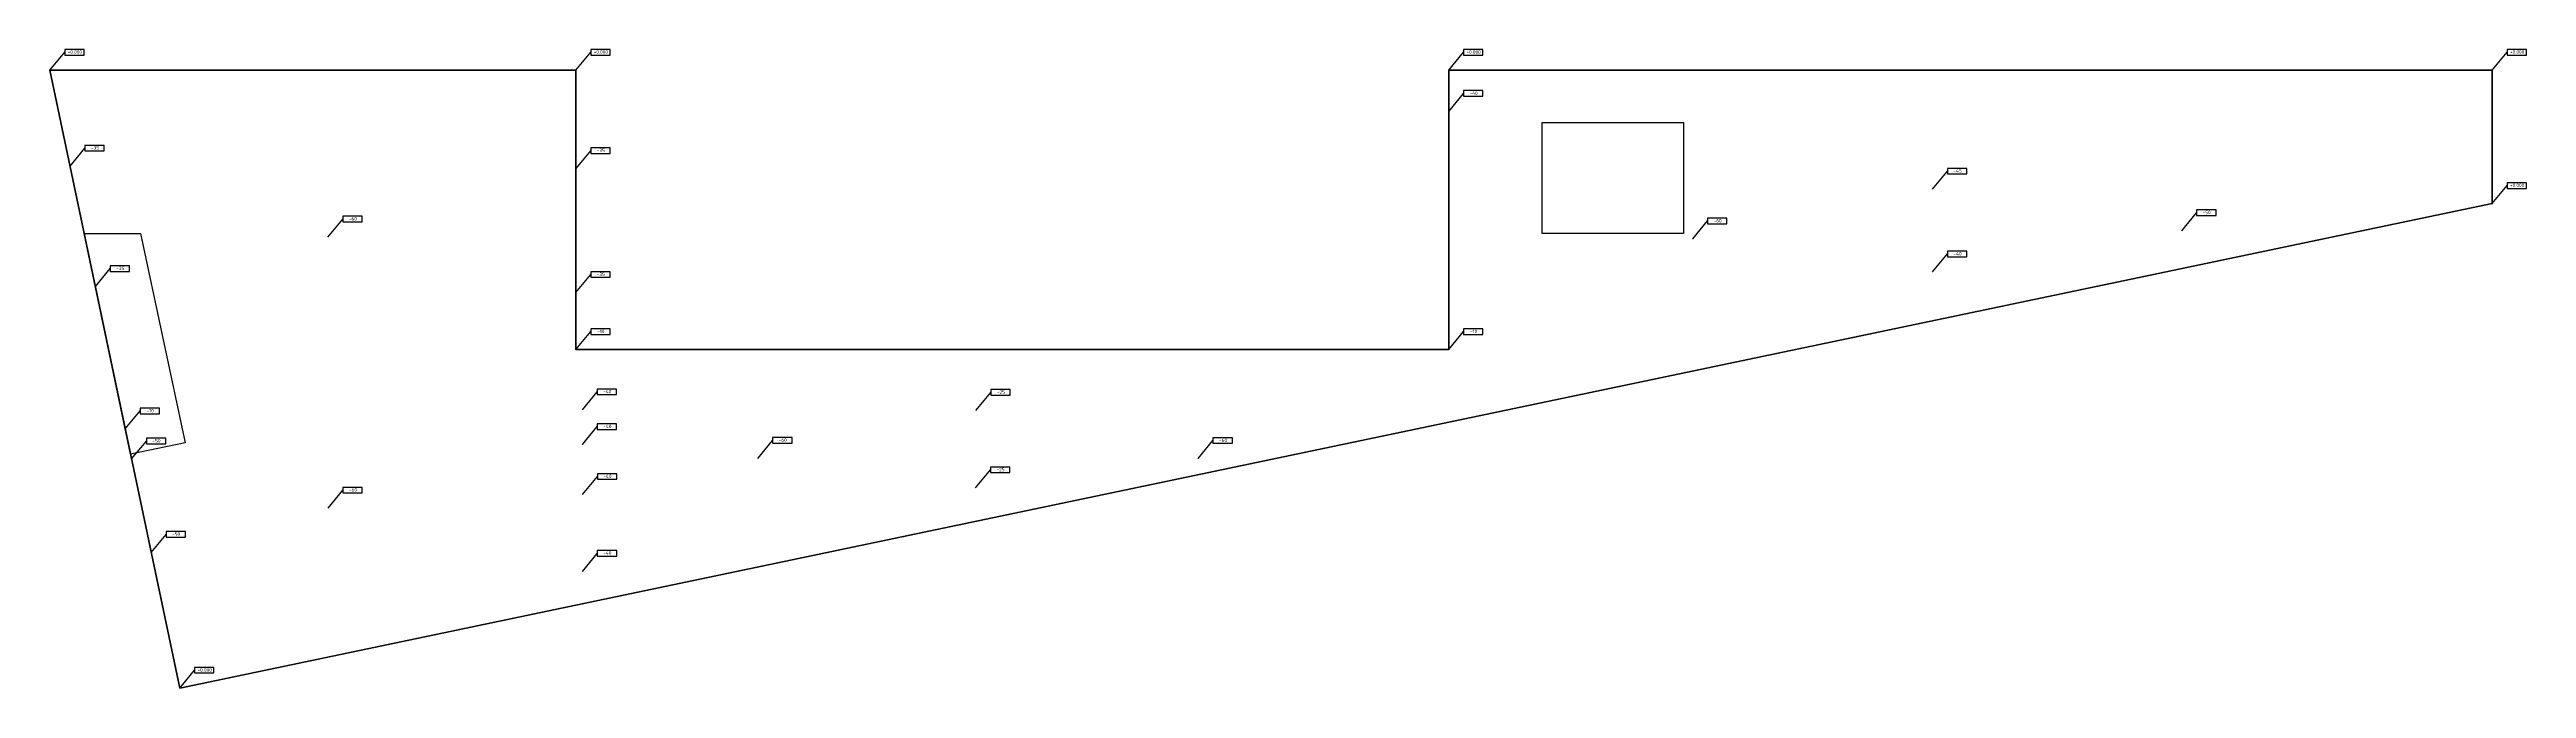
# Model space of a CAD drawing. Header units: millimetres. Extents: x 3543 to 601035, y -146359 to 38454.
# Drawn here: x 477747 to 567140, y -88203 to -65108 of the extents above; entities that cross this region are included whole.
import ezdxf
from ezdxf.enums import TextEntityAlignment as Align

# ---------------------------------------------------------------- set-up
doc = ezdxf.new("R2010")
doc.units = ezdxf.units.MM
doc.layers.add('контур', color=1, linetype='Continuous', lineweight=50)
doc.layers.add('областиvb', color=52, linetype='Continuous')
doc.styles.add('isocpeur', font='isocpeur.ttf')

# ---------------------------------------------------------------- blocks, each defined once
blk = doc.blocks.new('otmetka_oporvb')
at = {"linetype": 'ByBlock', "lineweight": -2}
blk.add_hatch(color=0, dxfattribs=at).paths.add_polyline_path([(-38, -32, 1), (38, 32, 1)])
at = {"color": 0, "linetype": 'ByBlock', "lineweight": -2}
blk.add_line((0, 0), (2142, 2596), dxfattribs=at)
at = {"color": 0}
blk.add_lwpolyline([(2142, 2196), (4942, 2196), (4942, 2996), (2142, 2996)], close=True, dxfattribs=at)
at = {"color": 0, "linetype": 'ByBlock', "lineweight": -2, "style": 'isocpeur'}
blk.add_attdef('OTM', text='', height=500, dxfattribs=at).set_placement((3600, 2639), align=Align.MIDDLE_CENTER)
blk = doc.blocks.new('*U28')
at = {"linetype": 'ByBlock', "lineweight": -2}
blk.add_hatch(color=0, dxfattribs=at).paths.add_polyline_path([(-38, -32, 1), (38, 32, 1)])
at = {"color": 0, "linetype": 'ByBlock', "lineweight": -2}
blk.add_line((0, 0), (2147, 2596), dxfattribs=at)
at = {"color": 0}
blk.add_lwpolyline([(2147, 2196), (4947, 2196), (4947, 2996), (2147, 2996)], close=True, dxfattribs=at)
at = {"color": 0, "linetype": 'ByBlock', "lineweight": -2, "style": 'isocpeur'}
blk.add_attdef('OTM', text='', height=500, dxfattribs=at).set_placement((3606, 2639), align=Align.MIDDLE_CENTER)
blk = doc.blocks.new('*U29')
at = {"linetype": 'ByBlock', "lineweight": -2}
blk.add_hatch(color=0, dxfattribs=at).paths.add_polyline_path([(-38, -32, 1), (38, 32, 1)])
at = {"color": 0, "linetype": 'ByBlock', "lineweight": -2}
blk.add_line((0, 0), (2158, 2596), dxfattribs=at)
at = {"color": 0}
blk.add_lwpolyline([(2158, 2196), (4958, 2196), (4958, 2996), (2158, 2996)], close=True, dxfattribs=at)
at = {"color": 0, "linetype": 'ByBlock', "lineweight": -2, "style": 'isocpeur'}
blk.add_attdef('OTM', text='', height=500, dxfattribs=at).set_placement((3617, 2639), align=Align.MIDDLE_CENTER)
blk = doc.blocks.new('*U30')
at = {"linetype": 'ByBlock', "lineweight": -2}
blk.add_hatch(color=0, dxfattribs=at).paths.add_polyline_path([(-38, -32, 1), (38, 32, 1)])
at = {"color": 0, "linetype": 'ByBlock', "lineweight": -2}
blk.add_line((0, 0), (2151, 2596), dxfattribs=at)
at = {"color": 0}
blk.add_lwpolyline([(2151, 2196), (4951, 2196), (4951, 2996), (2151, 2996)], close=True, dxfattribs=at)
at = {"color": 0, "linetype": 'ByBlock', "lineweight": -2, "style": 'isocpeur'}
blk.add_attdef('OTM', text='', height=500, dxfattribs=at).set_placement((3609, 2639), align=Align.MIDDLE_CENTER)

msp = doc.modelspace()

# ---------------------------------------------------------------- linework, layer by layer
at = {"layer": 'контур'}
msp.add_lwpolyline([(482446.7, -88188.7), (477760.5, -65857.3), (496743.3, -65857.3), (496743.3, -75954.7), (528243.1, -75954.7), (528243.1, -65857.3), (565904.8, -65857.3), (565904.8, -70675.8)], close=True, dxfattribs=at)
at = {"layer": 'областиvb'}
for points in [[(531615.9, -67743.7), (536716.9, -67743.7), (536716.9, -71756.5), (531615.9, -71756.5)], [(478998.5, -71756.8), (481035.7, -71756.8), (482639.3, -79326.6), (480673.5, -79739.1)]]:
    msp.add_lwpolyline(points, close=True, dxfattribs=at)

# ---------------------------------------------------------------- block references
at = {"xscale": 0.25, "yscale": 0.25, "zscale": 0.25}
for name, p, values in [('otmetka_oporvb', (477760.5, -65857.3), {'OTM': '+0.000'}), ('otmetka_oporvb', (496743.3, -65857.3), {'OTM': '+0.000'}), ('otmetka_oporvb', (528243.1, -65857.3), {'OTM': '+0.000'}), ('otmetka_oporvb', (565904.8, -65857.3), {'OTM': '+0.000'}), ('otmetka_oporvb', (528243.1, -67345.7), {'OTM': '-40'}), ('otmetka_oporvb', (478487.5, -69321.8), {'OTM': '-35'}), ('otmetka_oporvb', (496743.3, -69416.6), {'OTM': '-35'}), ('otmetka_oporvb', (545709.5, -70153.1), {'OTM': '-45'}), ('otmetka_oporvb', (565904.8, -70675.8), {'OTM': '+0.000'}), ('otmetka_oporvb', (487793.5, -71887), {'OTM': '-60'}), ('otmetka_oporvb', (537049.5, -71955), {'OTM': '-60'}), ('otmetka_oporvb', (554700.5, -71657.7), {'OTM': '-50'}), ('otmetka_oporvb', (545707.4, -73147.3), {'OTM': '-40'}), ('otmetka_oporvb', (479401.3, -73676.6), {'OTM': '-35'}), ('otmetka_oporvb', (496743.3, -73890.8), {'OTM': '-35'}), ('otmetka_oporvb', (496743.3, -75954.7), {'OTM': '-10'}), ('otmetka_oporvb', (528243.1, -75954.7), {'OTM': '-10'}), ('otmetka_oporvb', (496978.3, -78130.2), {'OTM': '-40'}), ('otmetka_oporvb', (511181.2, -78151), {'OTM': '-25'}), ('otmetka_oporvb', (480481.1, -78822.2), {'OTM': '-10'}), ('*U28', (496978.3, -79386.8), {'OTM': '-40'}), ('otmetka_oporvb', (480708.7, -79906.5), {'OTM': '-50'}), ('otmetka_oporvb', (503309.6, -79883.9), {'OTM': '-60'}), ('otmetka_oporvb', (519200.6, -79890.7), {'OTM': '-60'}), ('*U29', (496978.3, -81188.9), {'OTM': '-40'}), ('otmetka_oporvb', (511170.1, -80948.8), {'OTM': '-25'}), ('otmetka_oporvb', (487798.9, -81682.7), {'OTM': '-60'}), ('otmetka_oporvb', (481416.9, -83281.5), {'OTM': '-50'}), ('*U30', (496978.3, -83969.4), {'OTM': '-40'}), ('otmetka_oporvb', (482446.7, -88188.7), {'OTM': '+0.000'})]:
    msp.add_blockref(name, p, dxfattribs=at).add_auto_attribs(values)

doc.saveas('drawing.dxf')
